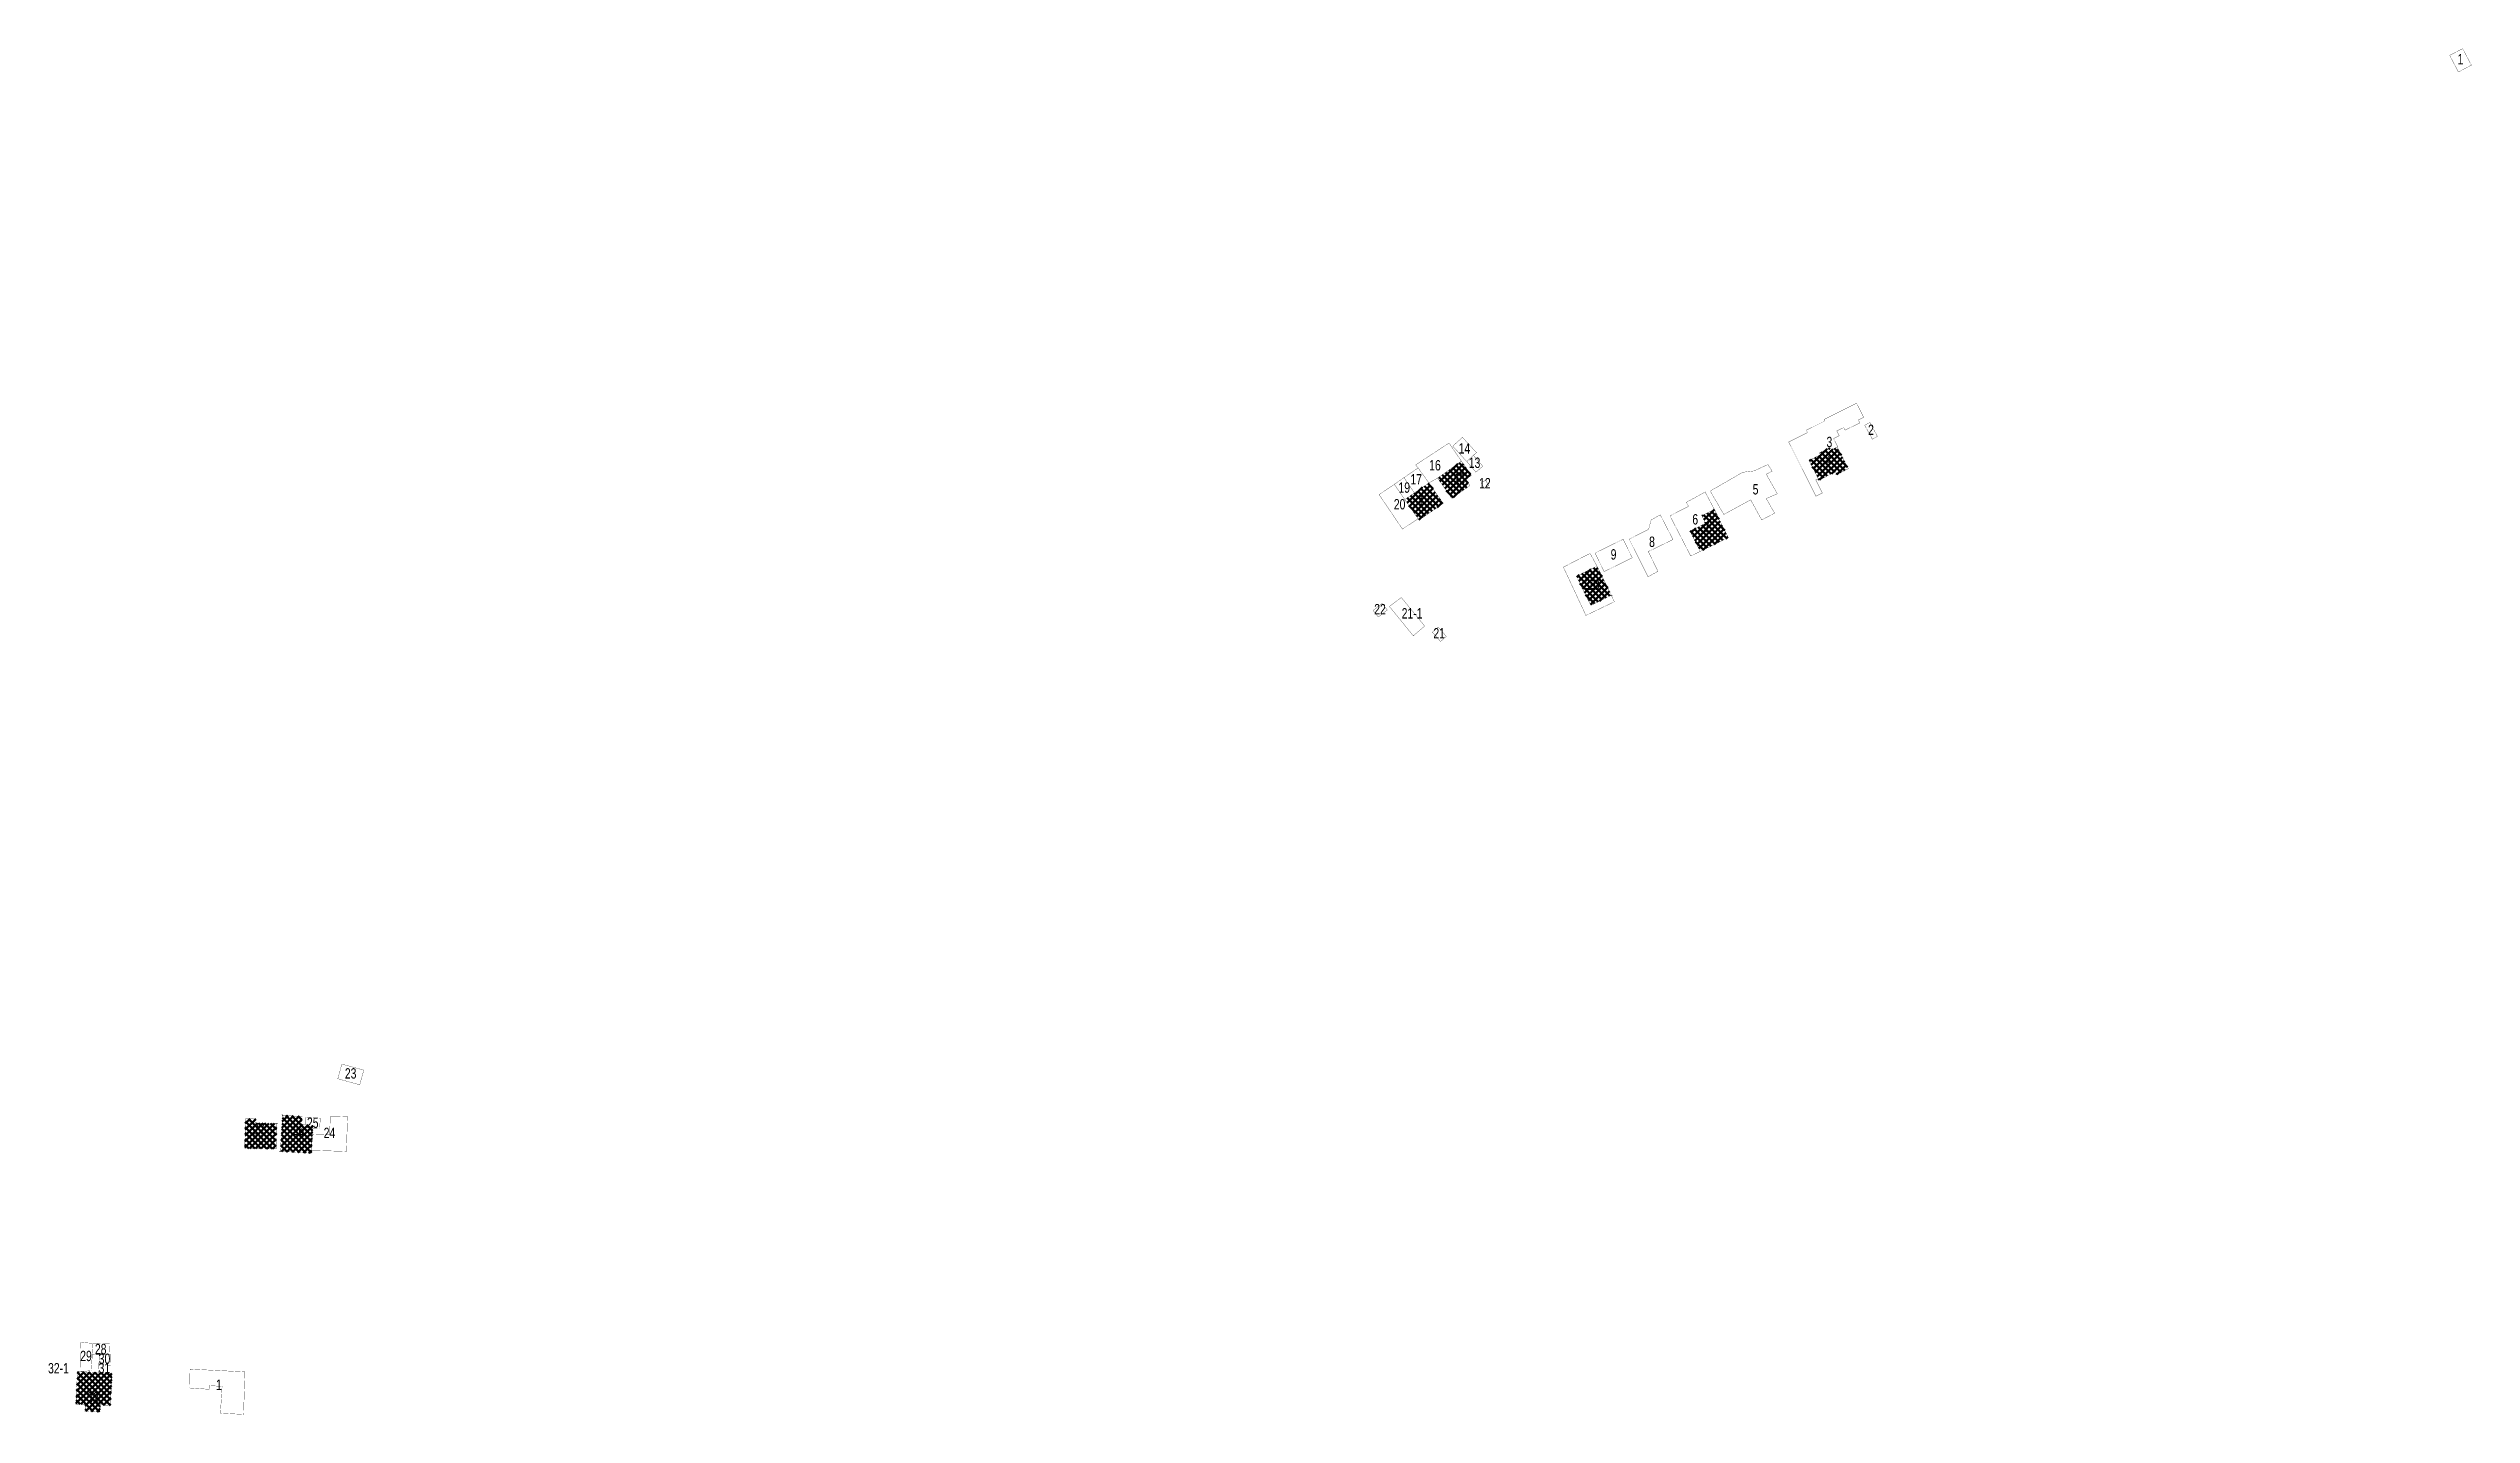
# Model space of a CAD drawing. Header units: millimetres. Extents: x 615590 to 619391, y 3400245 to 3402660.
# Drawn here: x 618456 to 619391, y 3402133 to 3402660 of the extents above; entities that cross this region are included whole.
import ezdxf

# ---------------------------------------------------------------- set-up
doc = ezdxf.new("R2010")
doc.units = ezdxf.units.MM
doc.layers.add('房屋拆迁', color=7, linetype='Continuous')
doc.styles.add('mrdsStandard', font='slromans.shx', dxfattribs={"width": 0.75, "height": 4, "bigfont": 'hztxt.shx'})

msp = doc.modelspace()

# ---------------------------------------------------------------- texts
at = {"layer": '房屋拆迁', "color": 4, "lineweight": 50, "style": 'mrdsStandard', "width": 0.75}
for s, p in [('1', (619385.53, 3402653.71)), ('3', (619141.93, 3402505.96)), ('2', (619158, 3402510.68)), ('16', (618988.57, 3402496.97)), ('14', (618999.94, 3402503.51)), ('13', (619003.85, 3402497.95)), ('4', (619141.58, 3402499.07)), ('19', (618976.71, 3402488.36)), ('17', (618981.33, 3402491.56)), ('15', (618998.03, 3402491.81)), ('12', (619007.83, 3402490.06)), ('5', (619113.44, 3402487.71)), ('20', (618974.92, 3402481.93)), ('18', (618984.27, 3402483.4)), ('6', (619090.14, 3402476.12)), ('8', (619073.46, 3402467.45)), ('7', (619094.56, 3402473.13)), ('9', (619058.62, 3402462.58)), ('11', (619048.8, 3402451.13)), ('10', (619049.85, 3402450.87)), ('22', (618967.36, 3402441.43)), ('21-1', (618977.95, 3402439.82)), ('21', (618990.19, 3402432.14)), ('23', (618570.01, 3402262.23)), ('25', (618555.38, 3402243.18)), ('27', (618534.63, 3402240.68)), ('26', (618549.82, 3402240.4)), ('24', (618561.84, 3402239.28)), ('29', (618467.86, 3402153.15)), ('28', (618473.53, 3402155.82)), ('30', (618474.99, 3402152.09)), ('32-1', (618455.44, 3402148.42)), ('31', (618474.95, 3402148.52)), ('1', (618520.27, 3402142.02)), ('32', (618470.59, 3402137.19))]:
    msp.add_text(s, height=4, dxfattribs=at).set_placement(p)

# ---------------------------------------------------------------- hatches: boundary and pattern name
at = {"layer": '房屋拆迁', "lineweight": 50}
h = msp.add_hatch(dxfattribs=at)
h.set_pattern_fill('ANSI37', color=1, scale=0.5, style=0)
h.paths.add_polyline_path([(618991.81, 3402494.01), (618997.3, 3402486.2), (619004.26, 3402491.12), (619002.6, 3402493.47), (619004.9, 3402495.1), (619000.99, 3402500.58)])
h = msp.add_hatch(dxfattribs=at)
h.set_pattern_fill('ANSI37', color=1, scale=0.5, style=0)
h.paths.add_polyline_path([(619135.2, 3402500.81), (619139.1, 3402493.24), (619145.4, 3402496.48), (619145.95, 3402495.41), (619150.36, 3402497.68), (619146.06, 3402506.04), (619143.4, 3402504.67), (619142.92, 3402505.62), (619139.23, 3402503.75), (619139.59, 3402503.03)])
h = msp.add_hatch(dxfattribs=at)
h.set_pattern_fill('ANSI37', color=1, scale=0.5, style=0)
h.paths.add_polyline_path([(618979.16, 3402485.73), (618984.66, 3402477.81), (618993.96, 3402484.26), (618988.46, 3402492.19)])
h = msp.add_hatch(dxfattribs=at)
h.set_pattern_fill('ANSI37', color=1, scale=0.5, style=0)
h.paths.add_polyline_path([(619098.67, 3402481.9), (619104.02, 3402471.05), (619093.16, 3402465.7), (619089.26, 3402473.61), (619095.29, 3402476.57), (619093.84, 3402479.52)])
h = msp.add_hatch(dxfattribs=at)
h.set_pattern_fill('ANSI37', color=1, scale=0.5, style=0)
h.paths.add_polyline_path([(619053.32, 3402460.05), (619058.89, 3402448.81), (619050.95, 3402444.88), (619045.39, 3402456.13)])
h = msp.add_hatch(dxfattribs=at)
h.set_pattern_fill('ANSI37', color=1, scale=0.5, style=0)
h.paths.add_polyline_path([(618543.65, 3402244.89), (618543.46, 3402235.08), (618531.38, 3402235.33), (618531.62, 3402246.71), (618535.71, 3402246.62), (618535.68, 3402245.04)])
h = msp.add_hatch(dxfattribs=at)
h.set_pattern_fill('ANSI37', color=1, scale=0.5, style=0)
h.paths.add_polyline_path([(618557.7, 3402244.27), (618557.05, 3402233.41), (618545.14, 3402234.13), (618545.98, 3402248.05), (618553.48, 3402247.59), (618553.29, 3402244.52)])
h = msp.add_hatch(dxfattribs=at)
h.set_pattern_fill('ANSI37', color=1, scale=0.5, style=0)
h.paths.add_polyline_path([(618466.78, 3402149.11), (618480.12, 3402148.43), (618479.5, 3402136.07), (618475.56, 3402136.27), (618475.42, 3402133.58), (618469.68, 3402133.87), (618469.8, 3402136.41), (618466.18, 3402136.58)])

# ---------------------------------------------------------------- linework, layer by layer
at = {"layer": '房屋拆迁', "color": 1, "linetype": 'Continuous', "lineweight": 50, "const_width": 0.1}
for points in [[(619387.5, 3402659.82), (619382.5, 3402657.2), (619385.85, 3402650.8), (619390.86, 3402653.43), (619387.5, 3402659.82)], [(619156.28, 3402517.46), (619153.53, 3402522.93), (619140.99, 3402516.64), (619141.28, 3402516.06), (619134.15, 3402512.51), (619134.61, 3402511.6), (619127.35, 3402507.96), (619137.86, 3402487.02), (619140.33, 3402488.27), (619137.79, 3402493.33), (619138.8, 3402493.83), (619135.2, 3402500.81), (619139.59, 3402503.03), (619139.23, 3402503.75), (619142.92, 3402505.62), (619143.4, 3402504.67), (619146.24, 3402506.17), (619144.64, 3402509.29), (619146.84, 3402510.38), (619145.92, 3402512.24), (619148.62, 3402513.56), (619149.11, 3402512.55), (619154.8, 3402515.31), (619154.24, 3402516.47), (619156.28, 3402517.46)], [(619001.41, 3402509.77), (618997.66, 3402506.35), (619003.05, 3402500.44), (619006.8, 3402503.87), (619001.41, 3402509.77)], [(619156.69, 3402514.43), (619158.66, 3402515.51), (619161.6, 3402510.12), (619159.62, 3402509.04), (619156.69, 3402514.43)], [(618996.22, 3402507.56), (619000.99, 3402500.58), (618991.81, 3402494.01), (618988.46, 3402492.19), (618984.3, 3402497.94), (618983.36, 3402499.13), (618996.22, 3402507.56)], [(618991.81, 3402494.01), (618997.3, 3402486.2), (619004.26, 3402491.12), (619002.6, 3402493.47), (619004.9, 3402495.1), (619000.99, 3402500.58), (618991.81, 3402494.01)], [(619005.64, 3402502.81), (619003.05, 3402500.44), (619006.59, 3402496.31), (619009.27, 3402498.63), (619005.64, 3402502.81)], [(619102.29, 3402479.99), (619097.04, 3402489.03), (619109.63, 3402496.28), (619114.01, 3402496.8), (619119.3, 3402499.27), (619120.95, 3402496.72), (619118.7, 3402495.52), (619122.93, 3402487.97), (619118.65, 3402486.12), (619121.91, 3402480.48), (619116.9, 3402477.86), (619112.66, 3402485.64), (619102.29, 3402479.99)], [(619135.2, 3402500.81), (619139.1, 3402493.24), (619145.4, 3402496.48), (619145.95, 3402495.41), (619150.36, 3402497.68), (619146.06, 3402506.04), (619143.4, 3402504.67), (619142.92, 3402505.62), (619139.23, 3402503.75), (619139.59, 3402503.03), (619135.2, 3402500.81)], [(618969.24, 3402487.65), (618978.25, 3402474.33), (618984.29, 3402478.33), (618979.16, 3402485.73), (618975.1, 3402491.61), (618969.24, 3402487.65)], [(618975.1, 3402491.61), (618979.16, 3402485.73), (618982.87, 3402488.3), (618978.84, 3402494.22), (618975.1, 3402491.61)], [(618978.84, 3402494.22), (618982.87, 3402488.3), (618988.46, 3402492.19), (618984.3, 3402497.94), (618978.84, 3402494.22)], [(618979.16, 3402485.73), (618984.66, 3402477.81), (618993.96, 3402484.26), (618988.46, 3402492.19), (618979.16, 3402485.73)], [(619008.63, 3402492.1), (619009.95, 3402490.12), (619011.6, 3402491.22), (619010.28, 3402493.2), (619008.63, 3402492.1)], [(619093.16, 3402465.7), (619089.52, 3402463.95), (619081.51, 3402479.47), (619088.74, 3402483.16), (619087.77, 3402484.63), (619095.08, 3402488.66), (619098.67, 3402481.9), (619093.84, 3402479.52), (619095.29, 3402476.57), (619089.26, 3402473.61), (619093.16, 3402465.7)], [(619098.67, 3402481.9), (619104.02, 3402471.05), (619093.16, 3402465.7), (619089.26, 3402473.61), (619095.29, 3402476.57), (619093.84, 3402479.52), (619098.67, 3402481.9)], [(619076.86, 3402458.04), (619073.07, 3402455.94), (619065.76, 3402470.44), (619073.26, 3402474.26), (619074.25, 3402477.88), (619077.77, 3402479.85), (619082.66, 3402470.31), (619073.15, 3402465.67), (619076.86, 3402458.04)], [(619058.89, 3402448.81), (619060.04, 3402446.29), (619049.06, 3402441.02), (619040.37, 3402459.65), (619050.68, 3402464.97), (619053.32, 3402460.05), (619045.39, 3402456.13), (619050.95, 3402444.88), (619058.89, 3402448.81)], [(619056.11, 3402457.93), (619052.58, 3402465.09), (619063.43, 3402470.43), (619066.95, 3402463.27), (619056.11, 3402457.93)], [(619053.32, 3402460.05), (619058.89, 3402448.81), (619050.95, 3402444.88), (619045.39, 3402456.13), (619053.32, 3402460.05)], [(618972.4, 3402443.15), (618968.93, 3402440.37), (618966.9, 3402442.91), (618970.37, 3402445.69), (618972.4, 3402443.15)], [(618989.78, 3402434.55), (618992.04, 3402436.53), (618995.18, 3402432.92), (618992.92, 3402430.95), (618989.78, 3402434.55)], [(618567.28, 3402262.17), (618575.74, 3402259.83), (618577.31, 3402265.49), (618568.85, 3402267.83), (618567.28, 3402262.17)], [(618543.65, 3402244.89), (618543.46, 3402235.08), (618531.38, 3402235.33), (618531.62, 3402246.71), (618535.71, 3402246.62), (618535.68, 3402245.04), (618543.65, 3402244.89)], [(618557.7, 3402244.27), (618557.05, 3402233.41), (618545.14, 3402234.13), (618545.98, 3402248.05), (618553.48, 3402247.59), (618553.29, 3402244.52), (618557.7, 3402244.27)], [(618554.92, 3402247.27), (618560.53, 3402246.98), (618560.26, 3402242.91), (618557.61, 3402242.82), (618557.7, 3402244.27), (618554.98, 3402244.42), (618554.92, 3402247.27)], [(618564.37, 3402247.78), (618571.02, 3402247.59), (618570.62, 3402234.11), (618557.11, 3402234.52), (618557.48, 3402240.74), (618564.15, 3402240.52), (618564.37, 3402247.78)], [(618467.95, 3402160.43), (618467.75, 3402149.06), (618472.12, 3402149.51), (618472.78, 3402160.01), (618467.95, 3402160.43)], [(618475.18, 3402155.71), (618472.52, 3402155.84), (618472.78, 3402160.01), (618479.2, 3402159.8), (618479.37, 3402155.73), (618475.18, 3402155.71)], [(618475.18, 3402155.71), (618479.37, 3402155.73), (618479.49, 3402151.64), (618475.06, 3402151.7), (618475.18, 3402155.71)], [(618466.78, 3402149.11), (618480.12, 3402148.43), (618479.5, 3402136.07), (618475.56, 3402136.27), (618475.42, 3402133.58), (618469.68, 3402133.87), (618469.8, 3402136.41), (618466.18, 3402136.58), (618466.78, 3402149.11)], [(618475.06, 3402151.7), (618479.49, 3402151.64), (618479.46, 3402148.47), (618474.92, 3402148.7), (618475.06, 3402151.7)], [(618521.97, 3402133.05), (618530.91, 3402132.6), (618531.42, 3402149.02), (618510.25, 3402150.07), (618510.08, 3402142.79), (618517.69, 3402142.29), (618517.77, 3402143.71), (618522.62, 3402143.41), (618521.97, 3402133.05)]]:
    msp.add_lwpolyline(points, dxfattribs=at)
at = {"layer": '房屋拆迁', "color": 1, "linetype": 'Continuous', "lineweight": 50, "const_width": 0.1, "elevation": 3.35}
msp.add_lwpolyline([(618977.81, 3402447.93), (618973.23, 3402444.45), (618982.44, 3402433.14), (618986.83, 3402436.92)], close=True, dxfattribs=at)

msp.set_redraw_order([(e.dxf.handle, doc.entitydb.next_handle()) for e in msp.query("TEXT MTEXT ATTDEF DIMENSION ARC_DIMENSION")])  # texts and dimensions are drawn at this point

doc.saveas('drawing.dxf')
